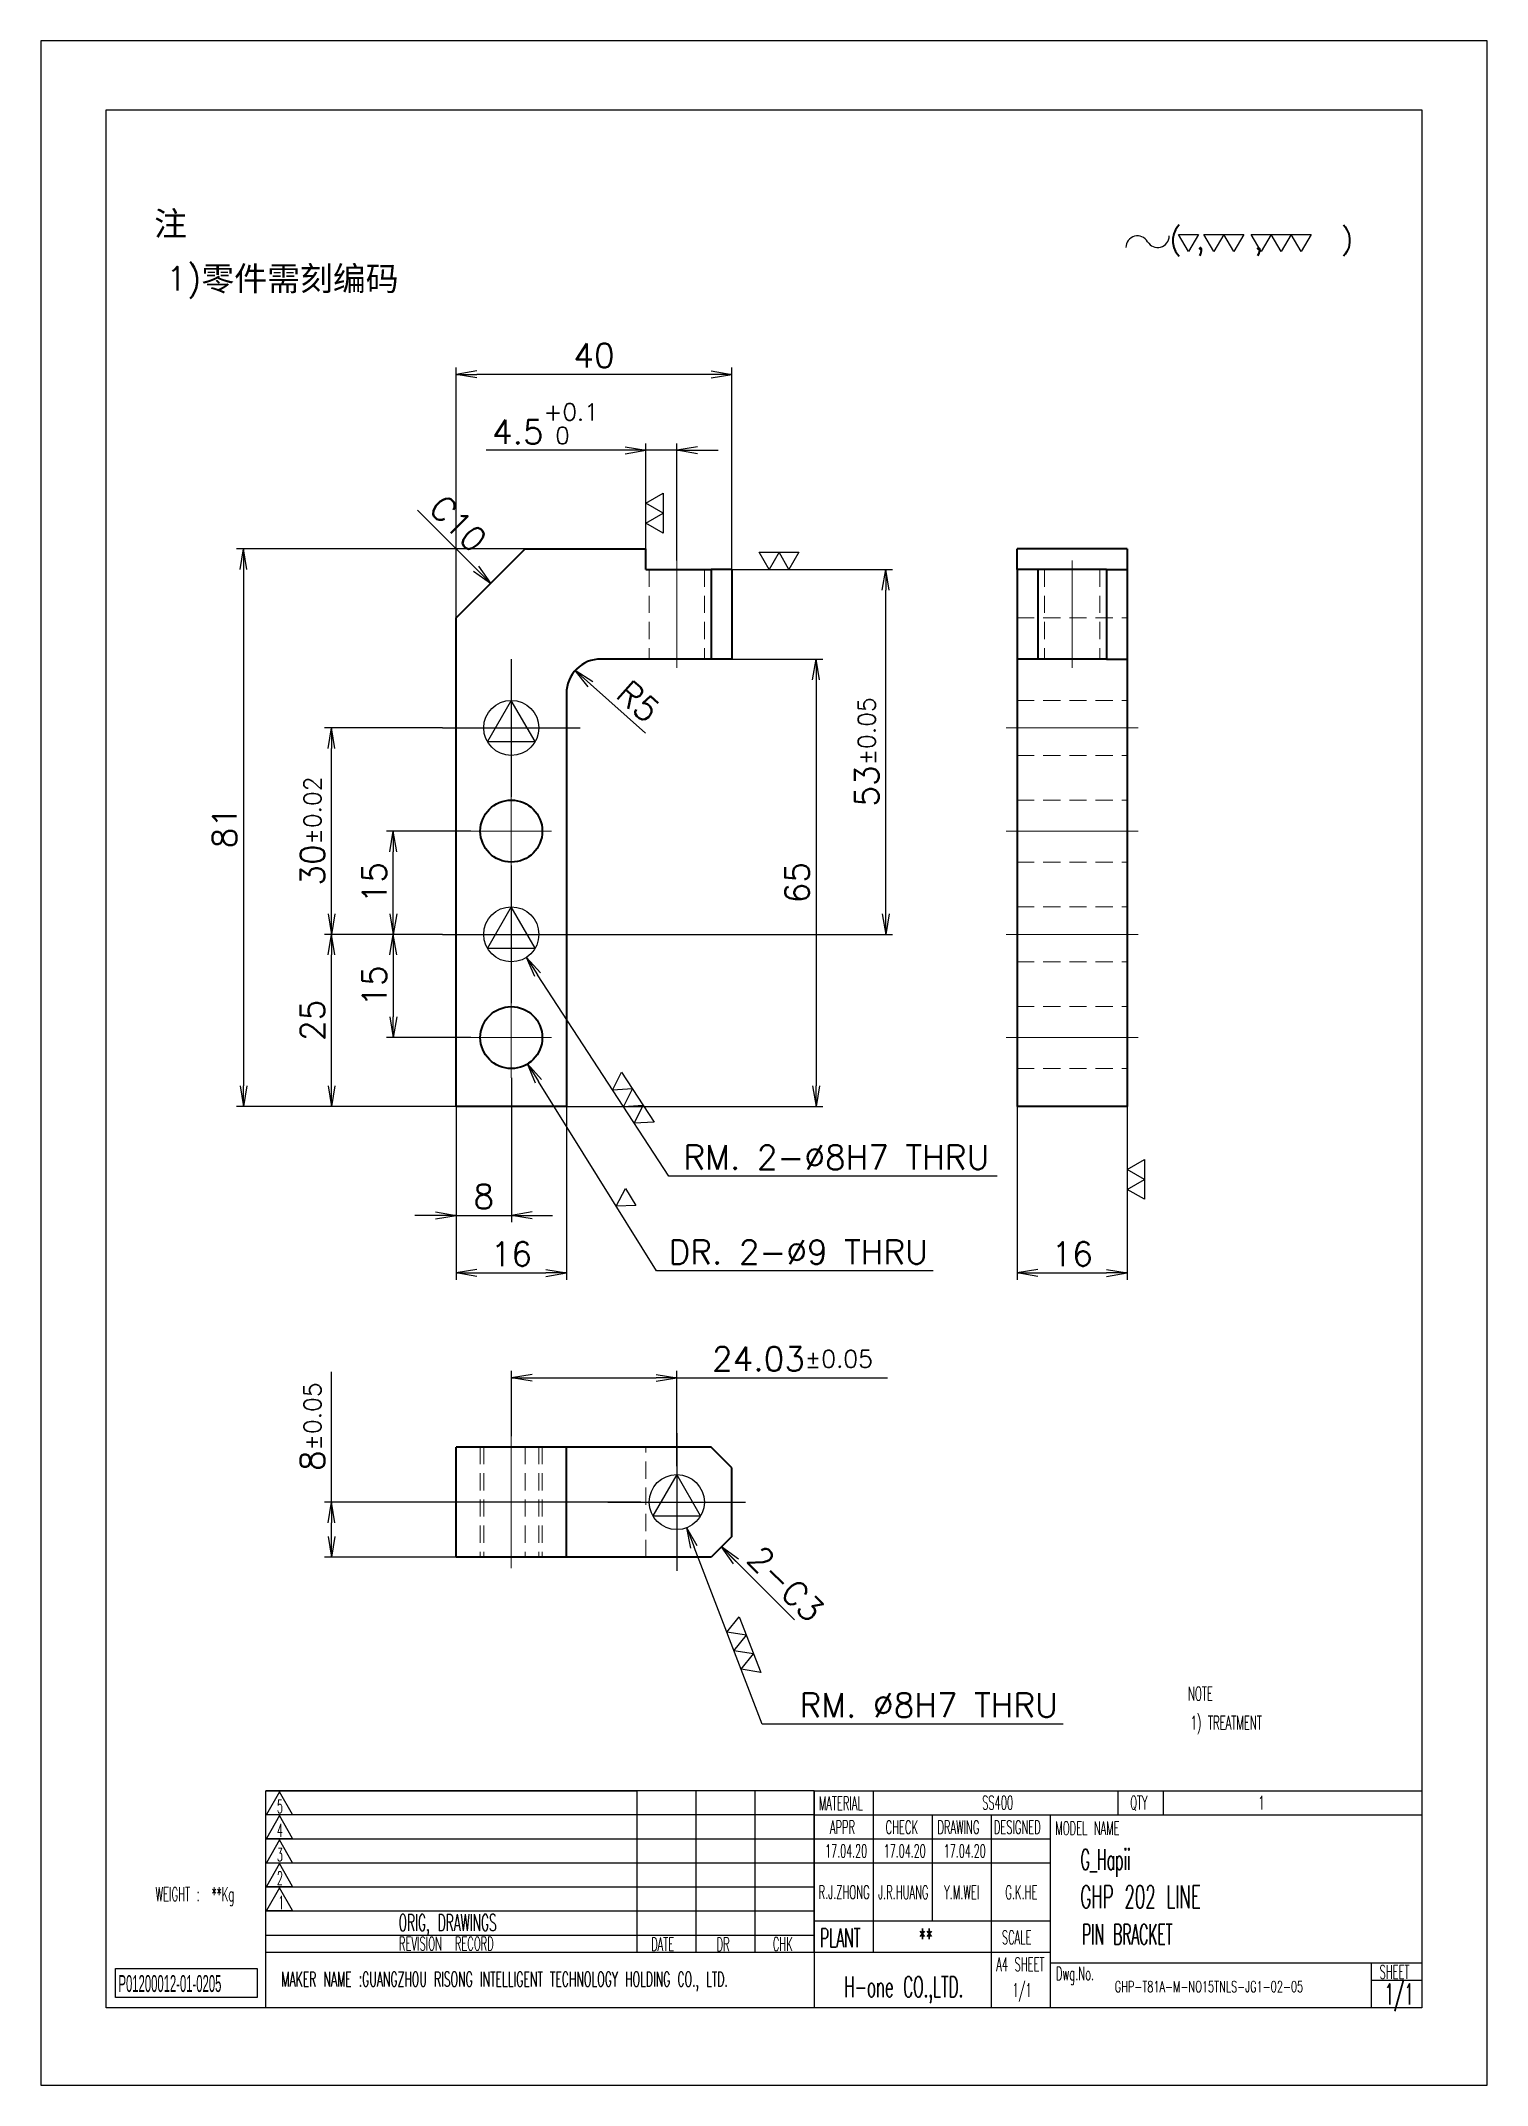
# Model space of a CAD drawing. Header units: millimetres. Extents: x 5606 to 13175, y -3239 to -2051.
# Drawn here: x 9048.9 to 9258.9, y -3239.2 to -2942.2 of the extents above; entities that cross this region are included whole.
import ezdxf
from ezdxf.enums import TextEntityAlignment as Align

# ---------------------------------------------------------------- set-up
doc = ezdxf.new("R2010")
doc.units = ezdxf.units.MM
doc.linetypes.add('CENTER-HOKUTO', pattern=[23, 20, -1, 1, -1])
doc.linetypes.add('HIDDEN-HOKUTO', pattern=[3.8, 2.5, -1.3])
doc.layers.add('AM_7', color=2, linetype='CENTER-HOKUTO', lineweight=30)
doc.layers.add('AM_HID', color=1, linetype='HIDDEN-HOKUTO', lineweight=25)
doc.layers.add('title_frame', color=7, linetype='Continuous')
doc.layers.add('word_dim', color=253, linetype='Continuous')
doc.styles.add('MX_NOTE_STANDARD', font='txt.shx', dxfattribs={"bigfont": 'bigfont.shx'})
doc.styles.get("Standard").update_dxf_attribs({"font": 'romans.shx', "bigfont": 'bigfont.shx'})
doc.dimstyles.new('RS1-1', dxfattribs={"dimtxt": 3.5, "dimasz": 3, "dimexe": 1, "dimexo": 0, "dimgap": 1, "dimtad": 3, "dimdsep": 46, "dimtxsty": 'Standard', "dimblk1": 'OPEN', "dimblk2": 'OPEN', "dimsah": 1, "dimcen": 0, "dimclrd": 256, "dimclre": 256, "dimclrt": 3, "dimazin": 2, "dimtfac": 1, "dimtmove": 0, "dimatfit": 3, "dimldrblk": 'OPEN', "dimfxl": 0, "dimtolj": 1, "dimtzin": 0, "dimarcsym": 0})

msp = doc.modelspace()

# ---------------------------------------------------------------- texts
at = {"ltscale": 2, "char_height": 3.5, "attachment_point": 1}
for s, insert, width in [('{\\fSimSun|b0|i0|c134|p2;\\C3;注}', (9065.339, -2966.986), 10.36469), ('{\\Fromans,bigfont|c134;\\C3;1)\\fSimSun|b0|i0|c134|p2;零件需刻编码}', (9067.099, -2974.973), 96.90613)]:
    msp.add_mtext(s, dxfattribs=dict(at, insert=insert, width=width))
at = {"linetype": 'Continuous', "insert": (9199.875, -3206.923), "char_height": 3, "width": 50.9, "attachment_point": 4}
msp.add_mtext('{\\W0.5;\\C3;G_Hapii }', dxfattribs=at)
at = {"color": 3, "linetype": 'Continuous', "insert": (9204.831, -3224.08), "char_height": 1.6, "width": 37.13137, "attachment_point": 1}
msp.add_mtext('{\\W0.65;GHP-T81A-M-NO15TNLS-JG1-02-05}', dxfattribs=at)
at = {"layer": 'title_frame', "color": 3, "style": 'MX_NOTE_STANDARD'}
for s, height, width, p in [('NOTE', 2, 0.5341, (9215.473, -3183.309)), ('NOTE', 1.96, 0.545, (9215.473, -3183.309)), ('NOTE', 1.96, 0.545, (9215.473, -3183.309)), ('1) TREATMENT', 2, 0.5341, (9215.862, -3187.532)), ('1) TREATMENT', 1.96, 0.545, (9215.862, -3187.532)), ('1) TREATMENT', 1.96, 0.545, (9215.862, -3187.532)), ('SS400', 1.9728, 0.5341, (9185.572, -3199.144)), ('1', 1.973, 0.5341, (9225.699, -3199.144)), ('17.04.20', 1.9, 0.5341, (9162.785, -3206.119)), ('17.04.20', 1.9, 0.5341, (9171.297, -3206.119)), ('17.04.20', 1.9, 0.5341, (9180.014, -3206.119)), ('WEIGHT : ', 2, 0.5341, (9065.535, -3212.456)), ('**Kg', 2, 0.5341, (9073.682, -3212.456)), ('GHP 202 LINE', 3.3, 0.5341, (9199.837, -3213.492)), ('**', 2.74, 0.5341, (9176.391, -3219.173)), ('PIN BRACKET', 2.94, 0.5, (9200.085, -3218.756)), ('SHEET', 1.9728, 0.5341, (9243.288, -3223.731)), ('H-one CO.,LTD.', 3, 0.5341, (9165.554, -3226.393)), ('1/1', 1.9728, 0.5341, (9189.98, -3226.374)), ('1/1', 3, 0.5341, (9244.005, -3227.467))]:
    msp.add_text(s, height=height, dxfattribs=dict(at, width=width)).set_placement(p)
at = {"layer": 'title_frame', "color": 3, "style": 'MX_NOTE_STANDARD', "width": 0.5341}
for s, p in [('R.J.ZHONG', (9165.53, -3212.736)), ('J.R.HUANG', (9174.125, -3212.758)), ('Y.M.WEI', (9182.605, -3212.754)), ('G.K.HE', (9191.275, -3212.758))]:
    msp.add_text(s, height=1.9728, dxfattribs=at).set_placement(p, align=Align.BOTTOM_CENTER)
at = {"layer": 'title_frame', "color": 3, "insert": (9060.166, -3223.21), "char_height": 2.45, "width": 4.1107, "attachment_point": 1, "style": 'MX_NOTE_STANDARD'}
msp.add_mtext('{\\f3 of 9 Barcode|b0|i0|c0|p82;\\W0.5;P01200012-01-0205}', dxfattribs=at)
at = {"layer": 'word_dim', "color": 3, "linetype": 'Continuous', "ltscale": 2}
for s, p in [('C10', (9105.016, -3010.313)), ('2-C3', (9151.205, -3162.991))]:
    msp.add_text(s, height=3.5, rotation=315, dxfattribs=at).set_placement(p)

# ---------------------------------------------------------------- blocks, each defined once
blk = doc.blocks.new('A$C0CE446BE')
at = {"layer": 'title_frame'}
for p, q in [((-167.83, 0), (-167.83, 31.5)), ((-167.83, 31.5), (-113.92, 31.5)), ((-88.2, 31.5), (-167.83, 31.5)), ((-165.84, 31.38), (-167.72, 28.05)), ((-163.97, 28.05), (-165.84, 31.38)), ((-113.92, 8), (-113.92, 31.5)), ((-105.35, 8), (-105.35, 31.5)), ((-105.35, 8), (-105.35, 31.5)), ((-96.78, 8), (-96.78, 31.5)), ((-96.78, 8), (-96.78, 31.5)), ((-88.2, 8), (-88.2, 31.5)), ((-88.2, 31.5), (-88.2, 0)), ((-88.2, 31.5), (-88.2, 0)), ((-88.2, 31.5), (0, 31.5)), ((-79.62, 8), (-79.62, 31.5)), ((-44.1, 31.5), (-44.1, 28)), ((-37.53, 31.5), (-37.53, 28)), ((-113.92, 28), (-167.83, 28)), ((-88.2, 28), (-167.83, 28)), ((-167.72, 28.05), (-163.97, 28.05)), ((-165.84, 27.9), (-167.72, 24.58)), ((-163.97, 24.58), (-165.84, 27.9)), ((-88.2, 28), (0, 28)), ((-71.05, 12.6), (-71.05, 28)), ((-62.47, 0), (-62.47, 28)), ((-53.9, 0), (-53.9, 28)), ((-113.92, 24.5), (-167.83, 24.5)), ((-88.2, 24.5), (-167.83, 24.5)), ((-167.72, 24.58), (-163.97, 24.58)), ((-165.84, 24.37), (-167.72, 21.05)), ((-163.97, 21.05), (-165.84, 24.37)), ((-53.9, 24.5), (-88.2, 24.5)), ((-113.92, 21), (-167.83, 21)), ((-88.2, 21), (-167.83, 21)), ((-167.72, 21.05), (-163.97, 21.05)), ((-165.84, 20.96), (-167.72, 17.63)), ((-163.97, 17.63), (-165.84, 20.96)), ((-53.9, 21), (-88.2, 21)), ((-113.92, 17.5), (-167.83, 17.5)), ((-88.2, 17.5), (-167.83, 17.5)), ((-167.72, 17.63), (-163.97, 17.63)), ((-165.84, 17.43), (-167.72, 14.1)), ((-163.97, 14.1), (-165.84, 17.43)), ((-113.92, 14), (-167.83, 14)), ((-88.2, 14), (-167.83, 14)), ((-167.72, 14.1), (-163.97, 14.1)), ((-88.2, 12.6), (-53.9, 12.6)), ((-113.92, 10.5), (-167.83, 10.5)), ((-88.2, 10.5), (-167.83, 10.5)), ((-88.2, 8), (-167.83, 8)), ((-53.9, 8), (-88.2, 8)), ((-53.9, 6.5), (0, 6.5)), ((-7.35, 6.5), (-7.35, 0)), ((-7.35, 4), (0, 4)), ((0, 0), (-167.83, 0))]:
    blk.add_line(p, q, dxfattribs=at)
at = {"layer": 'title_frame', "color": 3, "style": 'MX_NOTE_STANDARD', "width": 0.5341}
for s, height, p in [('5', 1.92, (-166.24, 28.28)), ('MATERIAL', 1.973, (-87.53, 28.71)), ('QTY', 1.973, (-42.33, 28.8)), ('APPR', 1.973, (-85.93, 25.24)), ('CHECK', 1.973, (-77.84, 25.24)), ('DRAWING', 1.973, (-70.32, 25.24)), ('DESIGNED', 1.973, (-62.13, 25.24)), ('MODEL NAME', 1.973, (-53.2, 25.09)), ('4', 1.92, (-166.24, 24.8)), ('3', 1.92, (-166.24, 21.27)), ('2', 1.92, (-166.24, 17.86)), ('1', 1.92, (-166.04, 14.33)), ('ORIG, DRAWINGS', 2.4112, (-148.55, 11.16)), ('REVISION  RECORD', 1.9728, (-148.5, 8.32)), ('DATE', 1.973, (-111.89, 8.24)), ('DR', 1.973, (-102.39, 8.23)), ('CHK', 1.973, (-94.22, 8.27)), ('SCALE', 1.973, (-60.95, 9.22)), ('A4 SHEET', 1.973, (-61.77, 5.32)), ('MAKER NAME :GUANGZHOU RISONG INTELLIGENT TECHNOLOGY HOLDING CO., LTD.', 2.16, (-165.6, 3.07))]:
    blk.add_text(s, height=height, dxfattribs=at).set_placement(p)
blk = doc.blocks.new('A$C4356167B')
at = {"layer": 'word_dim', "ltscale": 2}
blk.add_blockref('A$C0CE446BE', (0, 0), dxfattribs=at)
at = {"layer": 'title_frame', "color": 3, "style": 'MX_NOTE_STANDARD', "width": 0.5341}
for s, height, p in [('PLANT', 2.74, (-87.36, 8.77)), ('Dwg.No.', 1.973, (-53.11, 3.98))]:
    blk.add_text(s, height=height, dxfattribs=at).set_placement(p)
blk = doc.blocks.new('shiage0')
at = {"layer": 'word_dim', "color": 3, "linetype": 'Continuous'}
for centre, start, end in [((1.69, 0), 30, 180), ((4.61, 1.69), 210, 0)]:
    blk.add_arc(centre, 1.69, start, end, dxfattribs=at)
blk = doc.blocks.new('10')
at = {"layer": 'title_frame', "color": 3, "linetype": 'Continuous'}
for points in [[(9.63, 2.65), (8.18, 5.15), (11.07, 5.15)], [(13.31, 2.65), (11.86, 5.15), (17.64, 5.15), (16.2, 2.65), (14.75, 5.15)], [(20.17, 2.65), (18.73, 5.15), (27.4, 5.15), (25.95, 2.65), (24.51, 5.15), (23.06, 2.65), (21.62, 5.15)]]:
    blk.add_lwpolyline(points, close=True, dxfattribs=at)
blk.add_blockref('shiage0', (0.52, 3.24), dxfattribs=at)
blk.add_text('( ,   ,     )', height=3, dxfattribs=at).set_placement((6.84, 2.97))
blk = doc.blocks.new('MARK_8PIN')
at = {"color": 3, "linetype": 'Continuous'}
blk.add_lwpolyline([(0, 4), (-3.46, -2), (3.46, -2)], close=True, dxfattribs=at)
blk.add_circle((0, 0), 4, dxfattribs=at)
blk = doc.blocks.new('MARK_CENTER')
at = {"color": 2, "linetype": 'CENTER-HOKUTO'}
for p, q in [((0, 10), (0, -10)), ((-10, 0), (10, 0))]:
    blk.add_line(p, q, dxfattribs=at)
blk = doc.blocks.new('_Open')
at = {"color": 0, "lineweight": -2}
for p, q in [((-1, 0.167), (0, 0)), ((-1, -0.167), (0, 0)), ((0, 0), (-1, 0))]:
    blk.add_line(p, q, dxfattribs=at)
blk = doc.blocks.new('*D96')
at = {"layer": 'DEFPOINTS', "color": 0, "linetype": 'Continuous', "ltscale": 2}
for p in [(9123.64, -3016), (9078.32, -3097), (9113.95, -3097)]:
    blk.add_point(p, dxfattribs=at)
at = {"layer": 'word_dim', "linetype": 'Continuous', "lineweight": -2, "ltscale": 2}
for p, q in [((9123.64, -3016), (9077.32, -3016)), ((9078.32, -3019), (9078.32, -3094)), ((9113.95, -3097), (9077.32, -3097))]:
    blk.add_line(p, q, dxfattribs=at)
at = {"layer": 'word_dim', "linetype": 'Continuous', "lineweight": -2, "ltscale": 2, "xscale": 3, "yscale": 3, "zscale": 3}
for p, rotation in [((9078.32, -3016), 90), ((9078.32, -3097), 270)]:
    blk.add_blockref('_Open', p, dxfattribs=dict(at, rotation=rotation))
at = {"layer": 'word_dim', "color": 3, "linetype": 'Continuous', "ltscale": 2, "insert": (9075.57, -3056.5), "char_height": 3.5, "attachment_point": 5, "rotation": 90}
blk.add_mtext('\\A1;81', dxfattribs=at)
blk = doc.blocks.new('*D97')
at = {"layer": 'DEFPOINTS', "color": 0, "linetype": 'Continuous', "ltscale": 2}
for p in [(9149.21, -3032), (9125.21, -3097), (9161.46, -3097)]:
    blk.add_point(p, dxfattribs=at)
at = {"layer": 'word_dim', "linetype": 'Continuous', "lineweight": -2, "ltscale": 2}
for p, q in [((9149.21, -3032), (9162.46, -3032)), ((9161.46, -3035), (9161.46, -3094)), ((9125.21, -3097), (9162.46, -3097))]:
    blk.add_line(p, q, dxfattribs=at)
at = {"layer": 'word_dim', "linetype": 'Continuous', "lineweight": -2, "ltscale": 2, "xscale": 3, "yscale": 3, "zscale": 3}
for p, rotation in [((9161.46, -3032), 90), ((9161.46, -3097), 270)]:
    blk.add_blockref('_Open', p, dxfattribs=dict(at, rotation=rotation))
at = {"layer": 'word_dim', "color": 3, "linetype": 'Continuous', "ltscale": 2, "insert": (9158.71, -3064.5), "char_height": 3.5, "attachment_point": 5, "rotation": 90}
blk.add_mtext('\\A1;65', dxfattribs=at)
blk = doc.blocks.new('*D98')
at = {"layer": 'DEFPOINTS', "color": 0, "linetype": 'Continuous', "ltscale": 2}
for p in [(9126.47, -3033.68), (9130.21, -3037)]:
    blk.add_point(p, dxfattribs=at)
at = {"layer": 'word_dim', "linetype": 'Continuous', "lineweight": -2, "ltscale": 2}
blk.add_line((9136.68, -3042.76), (9128.71, -3035.67), dxfattribs=at)
at = {"layer": 'word_dim', "linetype": 'Continuous', "lineweight": -2, "ltscale": 2, "xscale": 3, "yscale": 3, "zscale": 3, "rotation": 138.3827653496807}
blk.add_blockref('_Open', (9126.47, -3033.68), dxfattribs=at)
at = {"layer": 'word_dim', "color": 3, "linetype": 'Continuous', "ltscale": 2, "insert": (9135.64, -3038.16), "char_height": 3.5, "attachment_point": 5, "rotation": 318.3828}
blk.add_mtext('\\A1;R5', dxfattribs=at)
blk = doc.blocks.new('*D99')
at = {"layer": 'DEFPOINTS', "color": 0, "linetype": 'Continuous', "ltscale": 2}
for p in [(9109.21, -2990.65), (9149.21, -3025.5), (9109.21, -3028.94)]:
    blk.add_point(p, dxfattribs=at)
at = {"layer": 'word_dim', "linetype": 'Continuous', "lineweight": -2, "ltscale": 2}
for p, q in [((9109.21, -3028.94), (9109.21, -2989.65)), ((9146.21, -2990.65), (9112.21, -2990.65)), ((9149.21, -3025.5), (9149.21, -2989.65))]:
    blk.add_line(p, q, dxfattribs=at)
at = {"layer": 'word_dim', "linetype": 'Continuous', "lineweight": -2, "ltscale": 2, "xscale": 3, "yscale": 3, "zscale": 3, "rotation": 180}
blk.add_blockref('_Open', (9109.21, -2990.65), dxfattribs=at)
at = {"layer": 'word_dim', "linetype": 'Continuous', "lineweight": -2, "ltscale": 2, "xscale": 3, "yscale": 3, "zscale": 3}
blk.add_blockref('_Open', (9149.21, -2990.65), dxfattribs=at)
at = {"layer": 'word_dim', "color": 3, "linetype": 'Continuous', "ltscale": 2, "insert": (9129.21, -2987.9), "char_height": 3.5, "attachment_point": 5}
blk.add_mtext('\\A1;40', dxfattribs=at)
blk = doc.blocks.new('*D100')
at = {"layer": 'DEFPOINTS', "color": 0, "linetype": 'Continuous', "ltscale": 2}
for p in [(9109.21, -3097), (9125.21, -3097), (9125.21, -3121.19)]:
    blk.add_point(p, dxfattribs=at)
at = {"layer": 'word_dim', "linetype": 'Continuous', "lineweight": -2, "ltscale": 2}
for p, q in [((9109.21, -3097), (9109.21, -3122.19)), ((9125.21, -3097), (9125.21, -3122.19)), ((9112.21, -3121.19), (9122.21, -3121.19))]:
    blk.add_line(p, q, dxfattribs=at)
at = {"layer": 'word_dim', "linetype": 'Continuous', "lineweight": -2, "ltscale": 2, "xscale": 3, "yscale": 3, "zscale": 3, "rotation": 180}
blk.add_blockref('_Open', (9109.21, -3121.19), dxfattribs=at)
at = {"layer": 'word_dim', "linetype": 'Continuous', "lineweight": -2, "ltscale": 2, "xscale": 3, "yscale": 3, "zscale": 3}
blk.add_blockref('_Open', (9125.21, -3121.19), dxfattribs=at)
at = {"layer": 'word_dim', "color": 3, "linetype": 'Continuous', "ltscale": 2, "insert": (9117.21, -3118.44), "char_height": 3.5, "attachment_point": 5}
blk.add_mtext('\\A1;16', dxfattribs=at)
blk = doc.blocks.new('*D101')
at = {"layer": 'DEFPOINTS', "color": 0, "linetype": 'Continuous', "ltscale": 2}
for p in [(9190.65, -3097), (9206.65, -3097), (9206.65, -3121.19)]:
    blk.add_point(p, dxfattribs=at)
at = {"layer": 'word_dim', "linetype": 'Continuous', "lineweight": -2, "ltscale": 2}
for p, q in [((9190.65, -3097), (9190.65, -3122.19)), ((9206.65, -3097), (9206.65, -3122.19)), ((9193.65, -3121.19), (9203.65, -3121.19))]:
    blk.add_line(p, q, dxfattribs=at)
at = {"layer": 'word_dim', "linetype": 'Continuous', "lineweight": -2, "ltscale": 2, "xscale": 3, "yscale": 3, "zscale": 3, "rotation": 180}
blk.add_blockref('_Open', (9190.65, -3121.19), dxfattribs=at)
at = {"layer": 'word_dim', "linetype": 'Continuous', "lineweight": -2, "ltscale": 2, "xscale": 3, "yscale": 3, "zscale": 3}
blk.add_blockref('_Open', (9206.65, -3121.19), dxfattribs=at)
at = {"layer": 'word_dim', "color": 3, "linetype": 'Continuous', "ltscale": 2, "insert": (9198.65, -3118.44), "char_height": 3.5, "attachment_point": 5}
blk.add_mtext('\\A1;16', dxfattribs=at)
blk = doc.blocks.new('*D102')
at = {"layer": 'DEFPOINTS', "color": 0, "linetype": 'Continuous', "ltscale": 2}
for p in [(9117.21, -3092.85), (9109.21, -3097), (9117.21, -3112.84)]:
    blk.add_point(p, dxfattribs=at)
at = {"layer": 'word_dim', "linetype": 'Continuous', "lineweight": -2, "ltscale": 2}
for p, q in [((9117.21, -3092.85), (9117.21, -3113.84)), ((9109.21, -3097), (9109.21, -3113.84)), ((9106.21, -3112.84), (9103.21, -3112.84)), ((9109.21, -3112.84), (9117.21, -3112.84)), ((9120.21, -3112.84), (9123.21, -3112.84))]:
    blk.add_line(p, q, dxfattribs=at)
at = {"layer": 'word_dim', "linetype": 'Continuous', "lineweight": -2, "ltscale": 2, "xscale": 3, "yscale": 3, "zscale": 3}
blk.add_blockref('_Open', (9109.21, -3112.84), dxfattribs=at)
at = {"layer": 'word_dim', "linetype": 'Continuous', "lineweight": -2, "ltscale": 2, "xscale": 3, "yscale": 3, "zscale": 3, "rotation": 180}
blk.add_blockref('_Open', (9117.21, -3112.84), dxfattribs=at)
at = {"layer": 'word_dim', "color": 3, "linetype": 'Continuous', "ltscale": 2, "insert": (9113.21, -3110.09), "char_height": 3.5, "attachment_point": 5}
blk.add_mtext('\\A1;8', dxfattribs=at)
blk = doc.blocks.new('*D103')
at = {"layer": 'DEFPOINTS', "color": 0, "linetype": 'Continuous', "ltscale": 2}
for p in [(9091.09, -3072), (9107.21, -3072), (9109.21, -3097)]:
    blk.add_point(p, dxfattribs=at)
at = {"layer": 'word_dim', "linetype": 'Continuous', "lineweight": -2, "ltscale": 2}
for p, q in [((9107.21, -3072), (9090.09, -3072)), ((9091.09, -3094), (9091.09, -3075)), ((9109.21, -3097), (9090.09, -3097))]:
    blk.add_line(p, q, dxfattribs=at)
at = {"layer": 'word_dim', "linetype": 'Continuous', "lineweight": -2, "ltscale": 2, "xscale": 3, "yscale": 3, "zscale": 3}
for p, rotation in [((9091.09, -3072), 90), ((9091.09, -3097), 270)]:
    blk.add_blockref('_Open', p, dxfattribs=dict(at, rotation=rotation))
at = {"layer": 'word_dim', "color": 3, "linetype": 'Continuous', "ltscale": 2, "insert": (9088.34, -3084.5), "char_height": 3.5, "attachment_point": 5, "rotation": 90}
blk.add_mtext('\\A1;25', dxfattribs=at)
blk = doc.blocks.new('*D104')
at = {"layer": 'DEFPOINTS', "color": 0, "linetype": 'Continuous', "ltscale": 2}
for p in [(9091.09, -3042), (9107.21, -3042), (9107.21, -3072)]:
    blk.add_point(p, dxfattribs=at)
at = {"layer": 'word_dim', "linetype": 'Continuous', "lineweight": -2, "ltscale": 2}
for p, q in [((9107.21, -3042), (9090.09, -3042)), ((9091.09, -3069), (9091.09, -3045)), ((9107.21, -3072), (9090.09, -3072))]:
    blk.add_line(p, q, dxfattribs=at)
at = {"layer": 'word_dim', "linetype": 'Continuous', "lineweight": -2, "ltscale": 2, "xscale": 3, "yscale": 3, "zscale": 3}
for p, rotation in [((9091.09, -3042), 90), ((9091.09, -3072), 270)]:
    blk.add_blockref('_Open', p, dxfattribs=dict(at, rotation=rotation))
at = {"layer": 'word_dim', "color": 3, "linetype": 'Continuous', "ltscale": 2, "insert": (9088.34, -3057), "char_height": 3.5, "attachment_point": 5, "rotation": 90}
blk.add_mtext('\\A1;30{\\H0.715x;%%p0.02}', dxfattribs=at)
blk = doc.blocks.new('*D105')
at = {"layer": 'DEFPOINTS', "color": 0, "linetype": 'Continuous', "ltscale": 2}
for p in [(9100.06, -3057), (9111.35, -3057), (9107.21, -3072)]:
    blk.add_point(p, dxfattribs=at)
at = {"layer": 'word_dim', "linetype": 'Continuous', "lineweight": -2, "ltscale": 2}
for p, q in [((9111.35, -3057), (9099.06, -3057)), ((9100.06, -3069), (9100.06, -3060)), ((9107.21, -3072), (9099.06, -3072))]:
    blk.add_line(p, q, dxfattribs=at)
at = {"layer": 'word_dim', "linetype": 'Continuous', "lineweight": -2, "ltscale": 2, "xscale": 3, "yscale": 3, "zscale": 3}
for p, rotation in [((9100.06, -3057), 90), ((9100.06, -3072), 270)]:
    blk.add_blockref('_Open', p, dxfattribs=dict(at, rotation=rotation))
at = {"layer": 'word_dim', "color": 3, "linetype": 'Continuous', "ltscale": 2, "insert": (9097.31, -3064.5), "char_height": 3.5, "attachment_point": 5, "rotation": 90}
blk.add_mtext('\\A1;15', dxfattribs=at)
blk = doc.blocks.new('*D106')
at = {"layer": 'DEFPOINTS', "color": 0, "linetype": 'Continuous', "ltscale": 2}
for p in [(9107.21, -3072), (9100.06, -3087), (9111.35, -3087)]:
    blk.add_point(p, dxfattribs=at)
at = {"layer": 'word_dim', "linetype": 'Continuous', "lineweight": -2, "ltscale": 2}
for p, q in [((9107.21, -3072), (9099.06, -3072)), ((9100.06, -3075), (9100.06, -3084)), ((9111.35, -3087), (9099.06, -3087))]:
    blk.add_line(p, q, dxfattribs=at)
at = {"layer": 'word_dim', "linetype": 'Continuous', "lineweight": -2, "ltscale": 2, "xscale": 3, "yscale": 3, "zscale": 3}
for p, rotation in [((9100.06, -3072), 90), ((9100.06, -3087), 270)]:
    blk.add_blockref('_Open', p, dxfattribs=dict(at, rotation=rotation))
at = {"layer": 'word_dim', "color": 3, "linetype": 'Continuous', "ltscale": 2, "insert": (9097.31, -3079.5), "char_height": 3.5, "attachment_point": 5, "rotation": 90}
blk.add_mtext('\\A1;15', dxfattribs=at)
blk = doc.blocks.new('*D107')
at = {"layer": 'DEFPOINTS', "color": 0, "linetype": 'Continuous', "ltscale": 2}
for p in [(9149.21, -3019), (9171.57, -3019), (9127.21, -3072)]:
    blk.add_point(p, dxfattribs=at)
at = {"layer": 'word_dim', "linetype": 'Continuous', "lineweight": -2, "ltscale": 2}
for p, q in [((9149.21, -3019), (9172.57, -3019)), ((9171.57, -3069), (9171.57, -3022)), ((9127.21, -3072), (9172.57, -3072))]:
    blk.add_line(p, q, dxfattribs=at)
at = {"layer": 'word_dim', "linetype": 'Continuous', "lineweight": -2, "ltscale": 2, "xscale": 3, "yscale": 3, "zscale": 3}
for p, rotation in [((9171.57, -3019), 90), ((9171.57, -3072), 270)]:
    blk.add_blockref('_Open', p, dxfattribs=dict(at, rotation=rotation))
at = {"layer": 'word_dim', "color": 3, "linetype": 'Continuous', "ltscale": 2, "insert": (9168.82, -3045.5), "char_height": 3.5, "attachment_point": 5, "rotation": 90}
blk.add_mtext('\\A1;53{\\H0.715x;%%p0.05}', dxfattribs=at)
blk = doc.blocks.new('*D108')
at = {"layer": 'DEFPOINTS', "color": 0, "linetype": 'Continuous', "ltscale": 2}
for p in [(9136.74, -3001.68), (9136.74, -3016), (9141.24, -3017.7)]:
    blk.add_point(p, dxfattribs=at)
at = {"layer": 'word_dim', "linetype": 'Continuous', "lineweight": -2, "ltscale": 2}
for p, q in [((9133.74, -3001.68), (9113.55, -3001.68)), ((9136.74, -3016), (9136.74, -3000.68)), ((9141.24, -3001.68), (9136.74, -3001.68)), ((9141.24, -3017.7), (9141.24, -3000.68)), ((9144.24, -3001.68), (9147.24, -3001.68))]:
    blk.add_line(p, q, dxfattribs=at)
at = {"layer": 'word_dim', "linetype": 'Continuous', "lineweight": -2, "ltscale": 2, "xscale": 3, "yscale": 3, "zscale": 3}
blk.add_blockref('_Open', (9136.74, -3001.68), dxfattribs=at)
at = {"layer": 'word_dim', "linetype": 'Continuous', "lineweight": -2, "ltscale": 2, "xscale": 3, "yscale": 3, "zscale": 3, "rotation": 180}
blk.add_blockref('_Open', (9141.24, -3001.68), dxfattribs=at)
at = {"layer": 'word_dim', "color": 3, "linetype": 'Continuous', "ltscale": 2, "insert": (9122.14, -2997.82), "char_height": 3.5, "attachment_point": 5}
blk.add_mtext('4.5{\\H2.450000;\\S+0.1^  0;}', dxfattribs=at)
blk = doc.blocks.new('*D109')
at = {"layer": 'DEFPOINTS', "color": 0, "linetype": 'Continuous', "ltscale": 2}
for p in [(9091.09, -3154.49), (9136.03, -3154.49), (9109.21, -3162.49)]:
    blk.add_point(p, dxfattribs=at)
at = {"layer": 'word_dim', "linetype": 'Continuous', "lineweight": -2, "ltscale": 2}
for p, q in [((9091.09, -3154.49), (9091.09, -3135.57)), ((9136.03, -3154.49), (9090.09, -3154.49)), ((9091.09, -3159.49), (9091.09, -3157.49)), ((9109.21, -3162.49), (9090.09, -3162.49))]:
    blk.add_line(p, q, dxfattribs=at)
at = {"layer": 'word_dim', "linetype": 'Continuous', "lineweight": -2, "ltscale": 2, "xscale": 3, "yscale": 3, "zscale": 3}
for p, rotation in [((9091.09, -3154.49), 90), ((9091.09, -3162.49), 270)]:
    blk.add_blockref('_Open', p, dxfattribs=dict(at, rotation=rotation))
at = {"layer": 'word_dim', "color": 3, "linetype": 'Continuous', "ltscale": 2, "insert": (9088.34, -3143.53), "char_height": 3.5, "attachment_point": 5, "rotation": 90}
blk.add_mtext('\\A1;8{\\H0.715x;%%p0.05}', dxfattribs=at)
blk = doc.blocks.new('*D110')
at = {"layer": 'DEFPOINTS', "color": 0, "linetype": 'Continuous', "ltscale": 2}
for p in [(9141.24, -3136.43), (9117.21, -3144.89), (9141.24, -3149.29)]:
    blk.add_point(p, dxfattribs=at)
at = {"layer": 'word_dim', "linetype": 'Continuous', "lineweight": -2, "ltscale": 2}
for p, q in [((9117.21, -3144.89), (9117.21, -3135.43)), ((9141.24, -3149.29), (9141.24, -3135.43)), ((9120.21, -3136.43), (9138.24, -3136.43)), ((9141.24, -3136.43), (9171.82, -3136.43))]:
    blk.add_line(p, q, dxfattribs=at)
at = {"layer": 'word_dim', "linetype": 'Continuous', "lineweight": -2, "ltscale": 2, "xscale": 3, "yscale": 3, "zscale": 3, "rotation": 180}
blk.add_blockref('_Open', (9117.21, -3136.43), dxfattribs=at)
at = {"layer": 'word_dim', "linetype": 'Continuous', "lineweight": -2, "ltscale": 2, "xscale": 3, "yscale": 3, "zscale": 3}
blk.add_blockref('_Open', (9141.24, -3136.43), dxfattribs=at)
at = {"layer": 'word_dim', "color": 3, "linetype": 'Continuous', "ltscale": 2, "insert": (9158.03, -3133.68), "char_height": 3.5, "attachment_point": 5}
blk.add_mtext('\\A1;24.03{\\H0.715x;%%p0.05}', dxfattribs=at)
blk = doc.blocks.new('*D111')
at = {"layer": 'DEFPOINTS', "color": 0, "linetype": 'Continuous', "ltscale": 2}
for p in [(9115.02, -3068.65), (9119.39, -3075.35)]:
    blk.add_point(p, dxfattribs=at)
at = {"layer": 'word_dim', "linetype": 'Continuous', "lineweight": -2, "ltscale": 2}
for p, q in [((9140.06, -3107.15), (9121.02, -3077.87)), ((9187.76, -3107.15), (9140.06, -3107.15))]:
    blk.add_line(p, q, dxfattribs=at)
at = {"layer": 'word_dim', "linetype": 'Continuous', "lineweight": -2, "ltscale": 2, "xscale": 3, "yscale": 3, "zscale": 3, "rotation": 123.0390040908261}
blk.add_blockref('_Open', (9119.39, -3075.35), dxfattribs=at)
at = {"layer": 'word_dim', "color": 3, "linetype": 'Continuous', "ltscale": 2, "insert": (9164.41, -3104.4), "char_height": 3.5, "attachment_point": 5}
blk.add_mtext('\\A1;RM. 2-∅8H7 THRU', dxfattribs=at)
blk = doc.blocks.new('shiage3')
at = {"layer": 'word_dim', "color": 3, "linetype": 'Continuous'}
for p, q in [((-1.44, 2.5), (7.22, 2.5)), ((0, 0), (-1.44, 2.5)), ((1.44, 2.5), (0, 0)), ((2.89, 0), (1.44, 2.5)), ((4.33, 2.5), (2.89, 0)), ((5.77, 0), (4.33, 2.5)), ((7.22, 2.5), (5.77, 0))]:
    blk.add_line(p, q, dxfattribs=at)
blk = doc.blocks.new('*D112')
at = {"layer": 'DEFPOINTS', "color": 0, "linetype": 'Continuous', "ltscale": 2}
for p in [(9114.83, -3083.18), (9119.58, -3090.82)]:
    blk.add_point(p, dxfattribs=at)
at = {"layer": 'word_dim', "linetype": 'Continuous', "lineweight": -2, "ltscale": 2}
for p, q in [((9138.27, -3120.91), (9121.16, -3093.37)), ((9178.47, -3120.91), (9138.27, -3120.91))]:
    blk.add_line(p, q, dxfattribs=at)
at = {"layer": 'word_dim', "linetype": 'Continuous', "lineweight": -2, "ltscale": 2, "xscale": 3, "yscale": 3, "zscale": 3, "rotation": 121.8498012832787}
blk.add_blockref('_Open', (9119.58, -3090.82), dxfattribs=at)
at = {"layer": 'word_dim', "color": 3, "linetype": 'Continuous', "ltscale": 2, "insert": (9158.87, -3118.16), "char_height": 3.5, "attachment_point": 5}
blk.add_mtext('\\A1;DR. 2-∅9 THRU', dxfattribs=at)
blk = doc.blocks.new('shiage1')
at = {"layer": 'word_dim', "color": 3, "linetype": 'Continuous'}
for p, q in [((0, 0), (-1.44, 2.5)), ((-1.44, 2.5), (1.44, 2.5)), ((1.44, 2.5), (0, 0))]:
    blk.add_line(p, q, dxfattribs=at)
blk = doc.blocks.new('*D113')
at = {"layer": 'DEFPOINTS', "color": 0, "linetype": 'Continuous', "ltscale": 2}
for p in [(9139.8, -3150.76), (9142.67, -3158.22)]:
    blk.add_point(p, dxfattribs=at)
at = {"layer": 'word_dim', "linetype": 'Continuous', "lineweight": -2, "ltscale": 2}
for p, q in [((9153.63, -3186.74), (9143.75, -3161.02)), ((9197.33, -3186.74), (9153.63, -3186.74))]:
    blk.add_line(p, q, dxfattribs=at)
at = {"layer": 'word_dim', "linetype": 'Continuous', "lineweight": -2, "ltscale": 2, "xscale": 3, "yscale": 3, "zscale": 3, "rotation": 111.0269409835579}
blk.add_blockref('_Open', (9142.67, -3158.22), dxfattribs=at)
at = {"layer": 'word_dim', "color": 3, "linetype": 'Continuous', "ltscale": 2, "insert": (9177.82, -3183.99), "char_height": 3.5, "attachment_point": 5}
blk.add_mtext('\\A1;RM. ∅8H7 THRU', dxfattribs=at)

# ---------------------------------------------------------------- dimensions: what is measured, and where the dimension line sits
at = {"layer": 'word_dim', "linetype": 'Continuous', "ltscale": 2}
for base, p1, p2, picture, middle in [((9109.205, -2990.651), (9149.205, -3025.502), (9109.205, -3028.94), '*D99', (9129.205, -2987.901)), ((9117.205, -3112.843), (9109.205, -3097.002), (9117.205, -3092.852), '*D102', (9113.205, -3110.093)), ((9125.205, -3121.192), (9109.205, -3097.002), (9125.205, -3097.002), '*D100', (9117.205, -3118.442)), ((9206.645, -3121.192), (9190.645, -3097.002), (9206.645, -3097.002), '*D101', (9198.645, -3118.442))]:
    dim = msp.add_linear_dim(base=base, p1=p1, p2=p2, dimstyle='RS1-1', dxfattribs=at)
    dim.commit()
    dim.dimension.update_dxf_attribs({"geometry": picture, "text_midpoint": middle})
dim = msp.add_linear_dim(base=(9136.735, -3001.676), p1=(9141.235, -3017.702), p2=(9136.735, -3016.002), dimstyle='RS1-1', override={"dimgap": 1, "dimtol": 1, "dimlim": 0, "dimtp": 0.1, "dimtm": 0, "dimtfac": 0.7, "dimtolj": 0, "dimtzin": 8}, dxfattribs=at)
dim.commit()
dim.dimension.update_dxf_attribs({"geometry": '*D108', "text_midpoint": (9122.143, -2997.817)})
for base, p1, p2, picture, middle in [((9078.323, -3097.002), (9123.643, -3016.002), (9113.954, -3097.002), '*D96', (9075.573, -3056.502)), ((9161.463, -3097.002), (9149.205, -3032.002), (9125.205, -3097.002), '*D97', (9158.713, -3064.502)), ((9100.065, -3057.002), (9107.205, -3072.002), (9111.355, -3057.002), '*D105', (9097.315, -3064.502)), ((9091.087, -3072.002), (9109.205, -3097.002), (9107.205, -3072.002), '*D103', (9088.337, -3084.502)), ((9100.065, -3087.002), (9107.205, -3072.002), (9111.355, -3087.002), '*D106', (9097.315, -3079.502))]:
    dim = msp.add_linear_dim(base=base, p1=p1, p2=p2, angle=90, dimstyle='RS1-1', dxfattribs=at)
    dim.commit()
    dim.dimension.update_dxf_attribs({"geometry": picture, "text_midpoint": middle})
for base, p1, p2, text, picture, middle in [((9171.568, -3019.002), (9127.205, -3072.002), (9149.205, -3019.002), '<>{\\H0.715x;%%p0.05}', '*D107', (9168.818, -3045.502)), ((9091.087, -3042.002), (9107.205, -3072.002), (9107.205, -3042.002), '<>{\\H0.715x;%%p0.02}', '*D104', (9088.337, -3057.002)), ((9091.087, -3154.491), (9109.205, -3162.491), (9136.035, -3154.491), '<>{\\H0.715x;%%p0.05}', '*D109', (9088.337, -3143.533))]:
    dim = msp.add_linear_dim(base=base, p1=p1, p2=p2, angle=90, text=text, dimstyle='RS1-1', dxfattribs=at)
    dim.commit()
    dim.dimension.update_dxf_attribs({"geometry": picture, "text_midpoint": middle})
dim = msp.add_radius_dim(center=(9130.205, -3037.002), mpoint=(9126.467, -3033.681), dimstyle='RS1-1', override={"dimtmove": 1}, dxfattribs=at)
dim.commit()
dim.dimension.update_dxf_attribs({"geometry": '*D98', "text_midpoint": (9133.818, -3040.212), "dimtype": 164})
for p1, p2, text, picture, middle in [((9115.024, -3068.649), (9119.386, -3075.355), 'RM. 2-<>H7 THRU', '*D111', (9164.415, -3107.15)), ((9114.83, -3083.179), (9119.58, -3090.824), 'DR. 2-<> THRU', '*D112', (9158.867, -3120.906)), ((9139.8, -3150.757), (9142.67, -3158.224), 'RM. <>H7 THRU', '*D113', (9177.815, -3186.74))]:
    dim = msp.add_diameter_dim_2p(p1=p1, p2=p2, text=text, dimstyle='RS1-1', override={"dimtoh": 1, "dimtofl": 0}, dxfattribs=at)
    dim.commit()
    dim.dimension.update_dxf_attribs({"geometry": picture, "text_midpoint": middle, "dimtype": 163})
dim = msp.add_linear_dim(base=(9141.235, -3136.434), p1=(9117.205, -3144.891), p2=(9141.235, -3149.291), text='<>{\\H0.715x;%%p0.05}', dimstyle='RS1-1', dxfattribs=at)
dim.commit()
dim.dimension.update_dxf_attribs({"geometry": '*D110', "text_midpoint": (9158.026, -3133.684)})

# ---------------------------------------------------------------- linework, layer by layer
at = {"color": 7, "lineweight": 35, "ltscale": 0.353553}
msp.add_line((9109.205, -3026.002), (9119.205, -3016.002), dxfattribs=at)
at = {"color": 7, "lineweight": 35, "ltscale": 0.438251}
msp.add_line((9119.205, -3016.002), (9136.735, -3016.002), dxfattribs=at)
at = {"color": 7, "lineweight": 35, "ltscale": 0.075}
for p, q in [((9136.735, -3019.002), (9136.735, -3016.002)), ((9190.645, -3019.002), (9190.645, -3016.002)), ((9206.645, -3016.002), (9206.645, -3019.002)), ((9149.205, -3019.002), (9146.205, -3019.002)), ((9193.645, -3019.002), (9190.645, -3019.002)), ((9203.645, -3019.002), (9206.645, -3019.002)), ((9149.205, -3032.002), (9146.205, -3032.002)), ((9193.645, -3032.002), (9190.645, -3032.002)), ((9203.645, -3032.002), (9206.645, -3032.002))]:
    msp.add_line(p, q, dxfattribs=at)
at = {"color": 7, "lineweight": 35, "ltscale": 0.4}
for p, q in [((9206.645, -3016.002), (9190.645, -3016.002)), ((9146.205, -3032.002), (9130.205, -3032.002)), ((9125.205, -3097.002), (9109.205, -3097.002)), ((9206.645, -3097.002), (9190.645, -3097.002)), ((9109.205, -3162.491), (9109.205, -3146.491)), ((9125.205, -3146.491), (9109.205, -3146.491)), ((9125.205, -3162.491), (9125.205, -3146.491)), ((9146.205, -3146.491), (9130.205, -3146.491)), ((9125.205, -3162.491), (9109.205, -3162.491)), ((9146.205, -3162.491), (9130.205, -3162.491))]:
    msp.add_line(p, q, dxfattribs=at)
at = {"color": 7, "lineweight": 35, "ltscale": 0.236749}
msp.add_line((9136.735, -3019.002), (9146.205, -3019.002), dxfattribs=at)
at = {"color": 7, "lineweight": 35, "ltscale": 0.325}
for p, q in [((9146.205, -3019.002), (9146.205, -3032.002)), ((9149.205, -3019.002), (9149.205, -3032.002)), ((9190.645, -3019.002), (9190.645, -3032.002)), ((9193.645, -3019.002), (9193.645, -3032.002)), ((9203.645, -3019.002), (9203.645, -3032.002)), ((9206.645, -3019.002), (9206.645, -3032.002))]:
    msp.add_line(p, q, dxfattribs=at)
at = {"color": 7, "lineweight": 35, "ltscale": 0.25}
for p, q in [((9203.645, -3019.002), (9193.645, -3019.002)), ((9203.645, -3032.002), (9193.645, -3032.002)), ((9149.205, -3159.491), (9149.205, -3149.491))]:
    msp.add_line(p, q, dxfattribs=at)
at = {"color": 7, "lineweight": 35}
for p, q in [((9109.205, -3097.002), (9109.205, -3026.002)), ((9125.205, -3037.002), (9125.205, -3097.002)), ((9190.645, -3037.002), (9190.645, -3097.002)), ((9206.645, -3037.002), (9206.645, -3097.002))]:
    msp.add_line(p, q, dxfattribs=at)
at = {"color": 7, "lineweight": 35, "ltscale": 0.125}
for p, q in [((9190.645, -3032.002), (9190.645, -3037.002)), ((9206.645, -3032.002), (9206.645, -3037.002)), ((9130.205, -3146.491), (9125.205, -3146.491)), ((9130.205, -3162.491), (9125.205, -3162.491))]:
    msp.add_line(p, q, dxfattribs=at)
at = {"color": 7, "lineweight": 35, "ltscale": 0.106066}
for p, q in [((9149.205, -3149.491), (9146.205, -3146.491)), ((9149.205, -3159.491), (9146.205, -3162.491))]:
    msp.add_line(p, q, dxfattribs=at)
at = {"color": 7, "lineweight": 35}
for centre in [(9117.205, -3057.002), (9117.205, -3087.002)]:
    msp.add_circle(centre, 4.5, dxfattribs=at)
msp.add_arc((9130.205, -3037.002), 5, 90, 180.00001, dxfattribs=at)
at = {"layer": 'AM_7', "color": 2, "lineweight": 13}
for p, q in [((9141.235, -3017.702), (9141.235, -3033.302)), ((9198.645, -3017.702), (9198.645, -3033.302)), ((9189.045, -3042.002), (9208.245, -3042.002)), ((9117.205, -3051.152), (9117.205, -3062.852)), ((9123.055, -3057.002), (9111.355, -3057.002)), ((9189.045, -3057.002), (9208.245, -3057.002)), ((9117.205, -3066.802), (9117.205, -3077.202)), ((9189.045, -3072.002), (9208.245, -3072.002)), ((9117.205, -3081.152), (9117.205, -3092.852)), ((9123.055, -3087.002), (9111.355, -3087.002)), ((9189.045, -3087.002), (9208.245, -3087.002)), ((9117.205, -3144.891), (9117.205, -3164.091)), ((9141.235, -3149.291), (9141.235, -3159.691)), ((9146.435, -3154.491), (9136.035, -3154.491))]:
    msp.add_line(p, q, dxfattribs=at)
at = {"layer": 'AM_HID', "color": 1, "lineweight": 13}
for p, q in [((9137.235, -3019.002), (9137.235, -3032.002)), ((9145.235, -3019.002), (9145.235, -3032.002)), ((9146.205, -3019.002), (9146.205, -3032.002)), ((9194.645, -3019.002), (9194.645, -3032.002)), ((9202.645, -3019.002), (9202.645, -3032.002)), ((9190.645, -3026.002), (9206.645, -3026.002)), ((9190.645, -3038.002), (9206.645, -3038.002)), ((9190.645, -3046.002), (9206.645, -3046.002)), ((9190.645, -3052.502), (9206.645, -3052.502)), ((9190.645, -3061.502), (9206.645, -3061.502)), ((9190.645, -3068.002), (9206.645, -3068.002)), ((9190.645, -3076.002), (9206.645, -3076.002)), ((9190.645, -3082.502), (9206.645, -3082.502)), ((9190.645, -3091.502), (9206.645, -3091.502)), ((9112.705, -3146.491), (9112.705, -3162.491)), ((9112.705, -3146.491), (9112.705, -3162.491)), ((9113.205, -3146.491), (9113.205, -3162.491)), ((9113.205, -3146.491), (9113.205, -3162.491)), ((9119.205, -3146.491), (9119.205, -3162.491)), ((9121.205, -3146.491), (9121.205, -3162.491)), ((9121.205, -3146.491), (9121.205, -3162.491)), ((9121.705, -3146.491), (9121.705, -3162.491)), ((9121.705, -3146.491), (9121.705, -3162.491)), ((9136.735, -3162.491), (9136.735, -3146.491))]:
    msp.add_line(p, q, dxfattribs=at)
at = {"layer": 'title_frame'}
for p, q in [((9058.398, -2952.193), (9249.398, -2952.193)), ((9058.398, -3227.943), (9058.398, -2952.193)), ((9063.398, -2952.193), (9249.398, -2952.193)), ((9249.398, -2952.193), (9249.398, -3227.943)), ((9161.198, -3196.443), (9161.198, -3199.943)), ((9059.752, -3222.253), (9080.28, -3222.253)), ((9059.752, -3226.454), (9059.752, -3222.253)), ((9080.28, -3222.253), (9080.28, -3226.454)), ((9249.398, -3227.943), (9058.398, -3227.943)), ((9080.28, -3226.454), (9059.752, -3226.454)), ((9249.398, -3227.943), (9195.498, -3227.943)), ((9249.398, -3227.943), (9195.498, -3227.943))]:
    msp.add_line(p, q, dxfattribs=at)
at = {"layer": 'title_frame', "color": 4}
msp.add_lwpolyline([(9048.898, -3239.193), (9258.898, -3239.193), (9258.898, -2942.193), (9048.898, -2942.193)], close=True, dxfattribs=at)
at = {"layer": 'word_dim', "color": 3, "linetype": 'Continuous', "ltscale": 2}
for points in [[(9136.735, -3009.357), (9139.238, -3007.912), (9139.238, -3013.692), (9136.735, -3012.247), (9139.238, -3010.802)], [(9154.636, -3019.002), (9153.191, -3016.499), (9158.971, -3016.499), (9157.526, -3019.002), (9156.081, -3016.499)], [(9206.645, -3106.158), (9209.148, -3104.713), (9209.148, -3110.493), (9206.645, -3109.048), (9209.148, -3107.603)]]:
    msp.add_lwpolyline(points, close=True, dxfattribs=at)

# ---------------------------------------------------------------- block references
at = {"layer": 'word_dim', "linetype": 'Continuous', "ltscale": 2}
msp.add_blockref('10', (9205.929, -2975.458), dxfattribs=at)
at = {"layer": 'word_dim', "color": 3, "linetype": 'CENTER-HOKUTO', "ltscale": 2}
for p in [(9117.205, -3042.002), (9117.205, -3072.002), (9141.235, -3154.491)]:
    msp.add_blockref('MARK_CENTER', p, dxfattribs=at)
at = {"layer": 'word_dim', "color": 3, "linetype": 'Continuous', "ltscale": 2}
for p in [(9117.205, -3042.002), (9117.205, -3072.002), (9141.235, -3154.491)]:
    msp.add_blockref('MARK_8PIN', p, dxfattribs=at)
for name, p, rotation in [('shiage3', (9131.913, -3094.617), 303.0390040908315), ('shiage1', (9132.417, -3111.488), 301.8498012832736), ('shiage3', (9148.496, -3173.379), 291.0269409835589)]:
    msp.add_blockref(name, p, dxfattribs=dict(at, rotation=rotation))
at = {"layer": 'word_dim', "ltscale": 2}
msp.add_blockref('A$C4356167B', (9249.398, -3227.943), dxfattribs=at)

msp.set_redraw_order([(e.dxf.handle, doc.entitydb.next_handle()) for e in msp.query("TEXT MTEXT ATTDEF DIMENSION ARC_DIMENSION")])  # texts and dimensions are drawn at this point

# ---------------------------------------------------------------- leaders
at = {"layer": 'word_dim', "linetype": 'Continuous'}
for points in [[(9114.205, -3021.002), (9103.598, -3010.395)], [(9147.705, -3160.991), (9158.312, -3171.597)]]:
    msp.add_leader(points, dimstyle='RS1-1', dxfattribs=at)

doc.saveas('drawing.dxf')
